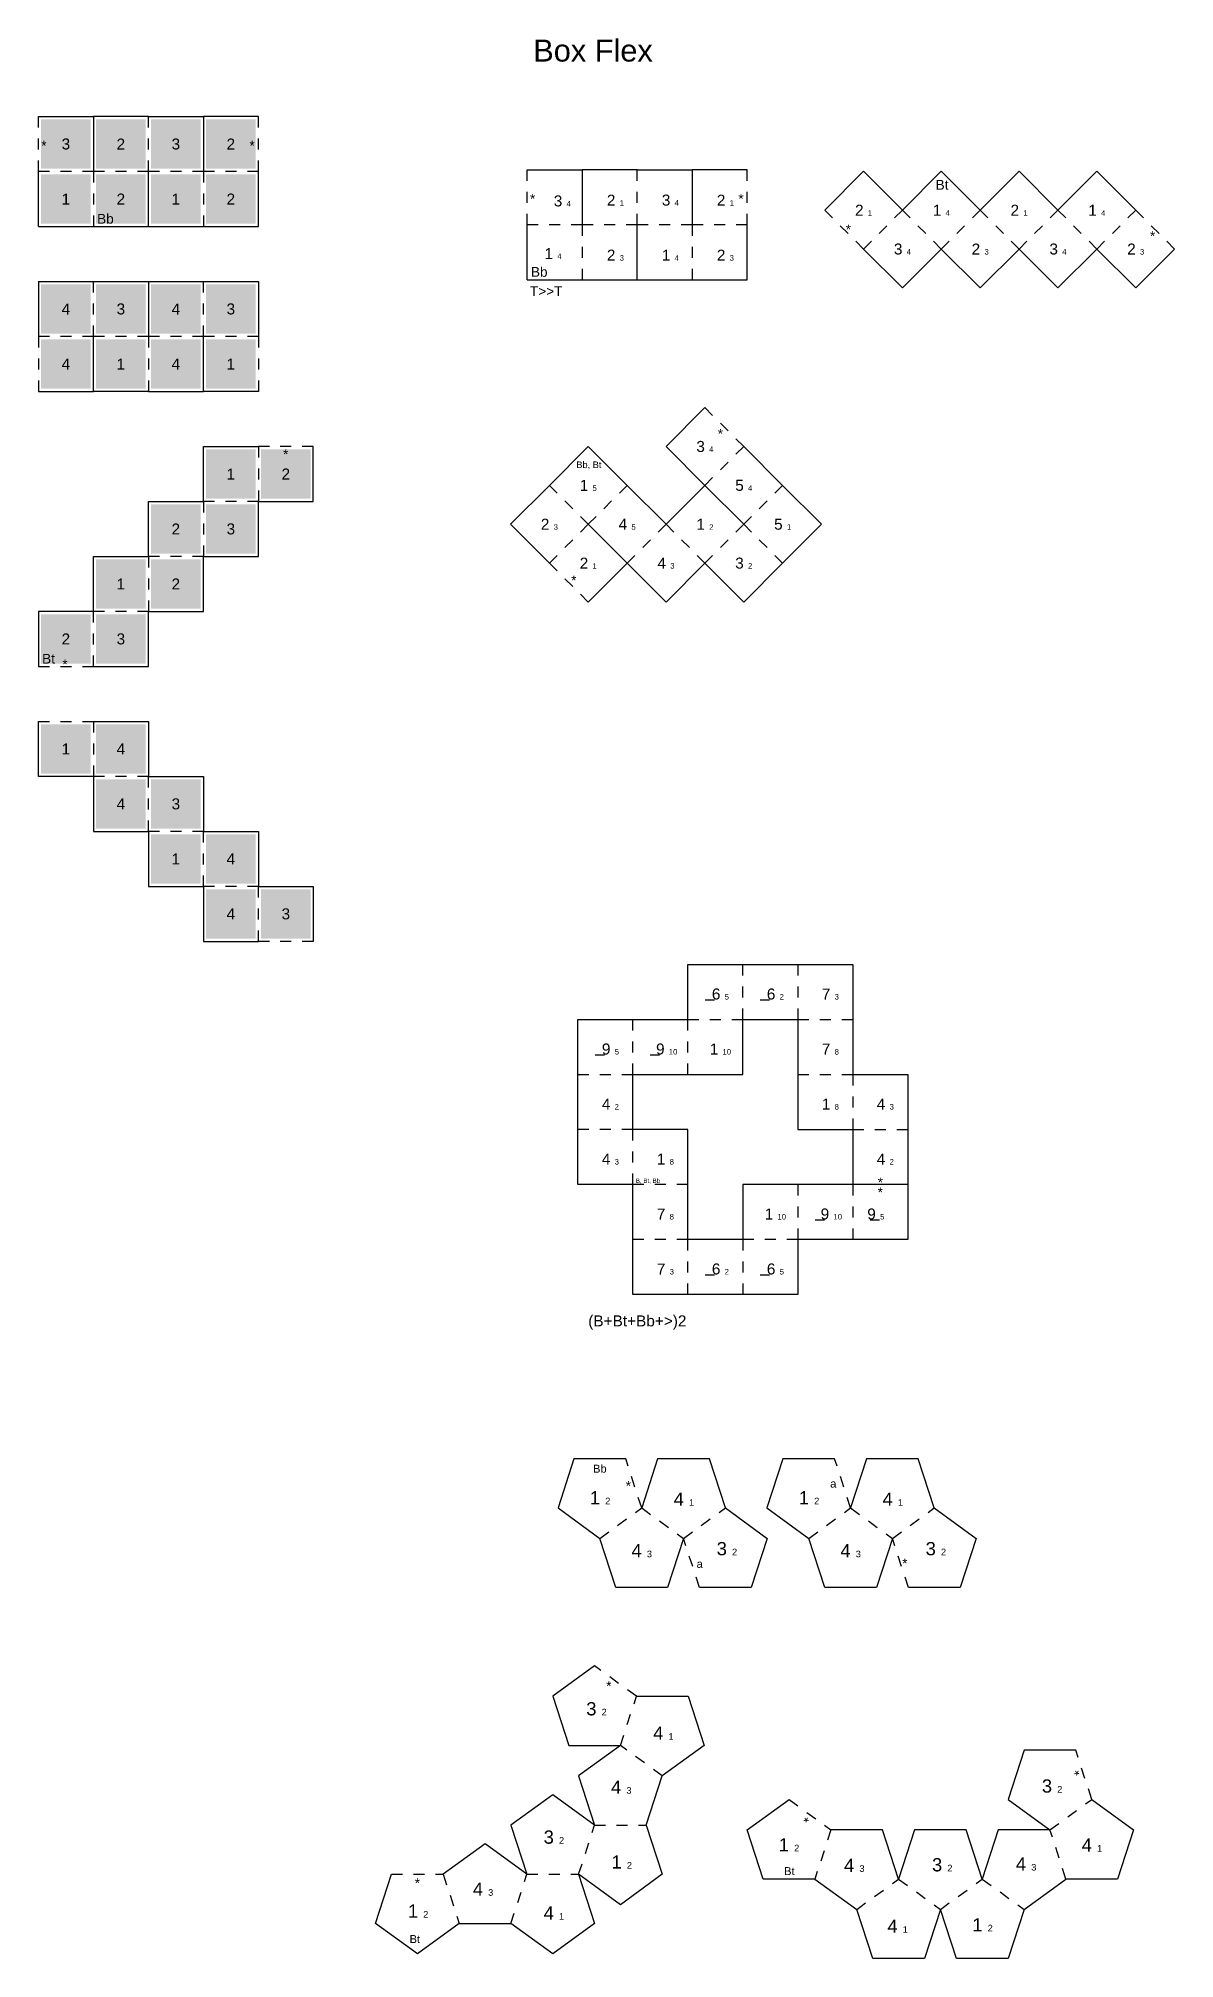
# Model space of a CAD drawing. Header units: inches. Extents: x 43.6 to 136.6, y -34.8 to 9.
# Drawn here: x 63.5 to 73.83, y -9.75 to 7.71 of the extents above; entities that cross this region are included whole.
import ezdxf

# ---------------------------------------------------------------- set-up
doc = ezdxf.new("R2010")
doc.units = ezdxf.units.IN
doc.header["$LTSCALE"] = 0.15
doc.header["$MEASUREMENT"] = 0
doc.linetypes.add('DASHED', pattern=[0.75, 0.5, -0.25])
for name, color, linetype in [('cut', 7, 'Continuous'), ('face1', 172, 'Continuous'), ('face2', 92, 'Continuous'), ('face3', 12, 'Continuous'), ('face4', 181, 'Continuous'), ('fold', 252, 'DASHED'), ('numbers', 7, 'Continuous'), ('star', 7, 'Continuous')]:
    doc.layers.add(name, color=color, linetype=linetype)
doc.styles.add('Arial', font='ARIAL.TTF')

msp = doc.modelspace()

# ---------------------------------------------------------------- texts
at = {"style": 'Arial'}
for s, height, p in [('Box Flex', 0.2, (68, 7.5)), ('Bt', 0.088454, (71.658811, 6.335503)), ('Bb', 0.088454, (64.033772, 6.026383)), ('Bb', 0.088454, (67.978708, 5.543319)), ('T>>T', 0.088454, (67.969879, 5.367763)), ('Bb, Bt', 0.06, (68.39167, 3.803806)), ('Bt', 0.088454, (63.533772, 2.026383)), ('B, Bt, Bb', 0.04, (68.932705, -2.695858)), ('(B+Bt+Bb+>)2', 0.1, (68.5, -4)), ('Bb', 0.072327, (68.543736, -5.330243)), ('a', 0.072327, (70.700279, -5.46551)), ('a', 0.072327, (69.485356, -6.195272)), ('Bt', 0.072327, (70.281214, -8.989057)), ('Bt', 0.072327, (66.875124, -9.606725))]:
    msp.add_text(s, height=height, dxfattribs=at).set_placement(p)
at = {"layer": 'numbers', "char_height": 0.1, "width": 2.64939, "attachment_point": 5, "style": 'Arial'}
for s, insert in [('3', (63.75, 6.75)), ('2', (64.25, 6.75)), ('3', (64.75, 6.75)), ('2', (65.25, 6.75)), ('1', (63.75, 6.25)), ('2', (64.25, 6.25)), ('1', (64.75, 6.25)), ('2', (65.25, 6.25)), ('2 \\H0.5x;1', (68.746861, 6.239737)), ('3 \\H0.5x;4', (69.246861, 6.239737)), ('2 \\H0.5x;1', (69.746861, 6.239737)), ('3 \\H0.5x;4', (68.264169, 6.232319)), ('2 \\H0.5x;1', (71.003537, 6.148545)), ('1 \\H0.5x;4', (71.710644, 6.148545)), ('2 \\H0.5x;1', (72.417751, 6.148545)), ('1 \\H0.5x;4', (73.124858, 6.148545)), ('1 \\H0.5x;4', (68.1801, 5.754573)), ('2 \\H0.5x;3', (68.746861, 5.739737)), ('1 \\H0.5x;4', (69.246861, 5.739737)), ('2 \\H0.5x;3', (69.746861, 5.739737)), ('3 \\H0.5x;4', (71.357091, 5.794991)), ('2 \\H0.5x;3', (72.064198, 5.794991)), ('3 \\H0.5x;4', (72.771304, 5.794991)), ('2 \\H0.5x;3', (73.478411, 5.794991)), ('4', (63.75, 5.25)), ('3', (64.25, 5.25)), ('4', (64.75, 5.25)), ('3', (65.25, 5.25)), ('4', (63.75, 4.75)), ('1', (64.25, 4.75)), ('4', (64.75, 4.75)), ('1', (65.25, 4.75)), ('3 \\H0.5x;4', (69.56066, 4)), ('1', (65.25, 3.75)), ('2', (65.75, 3.75)), ('1 \\H0.5x;5', (68.5, 3.646447)), ('5 \\H0.5x;4', (69.914214, 3.646447)), ('2 \\H0.5x;3', (68.146447, 3.292893)), ('4 \\H0.5x;5', (68.853553, 3.292893)), ('1 \\H0.5x;2', (69.56066, 3.292893)), ('5 \\H0.5x;1', (70.267767, 3.292893)), ('2', (64.75, 3.25)), ('3', (65.25, 3.25)), ('2 \\H0.5x;1', (68.5, 2.93934)), ('4 \\H0.5x;3', (69.207107, 2.93934)), ('3 \\H0.5x;2', (69.914214, 2.93934)), ('1', (64.25, 2.75)), ('2', (64.75, 2.75)), ('2', (63.75, 2.25)), ('3', (64.25, 2.25)), ('1', (63.75, 1.25)), ('4', (64.25, 1.25)), ('4', (64.25, 0.75)), ('3', (64.75, 0.75)), ('1', (64.75, 0.25)), ('4', (65.25, 0.25)), ('4', (65.25, -0.25)), ('3', (65.75, -0.25)), ('6 \\H0.5x;5', (69.701623, -0.978649)), ('6 \\H0.5x;2', (70.201623, -0.978649)), ('7 \\H0.5x;3', (70.701623, -0.978649)), ('9 \\H0.5x;5', (68.701623, -1.478649)), ('9 \\H0.5x;10', (69.213607, -1.478649)), ('1 \\H0.5x;10', (69.701623, -1.478649)), ('7 \\H0.5x;8', (70.701623, -1.478649)), ('4 \\H0.5x;2', (68.701623, -1.978649)), ('1 \\H0.5x;8', (70.701623, -1.978649)), ('4 \\H0.5x;3', (71.201623, -1.978649)), ('4 \\H0.5x;3', (68.701623, -2.478649)), ('1 \\H0.5x;8', (69.201623, -2.478649)), ('4 \\H0.5x;2', (71.201623, -2.478649)), ('7 \\H0.5x;8', (69.201623, -2.978649)), ('1 \\H0.5x;10', (70.201623, -2.978649)), ('9 \\H0.5x;10', (70.710611, -2.978649)), ('9 \\H0.5x;5', (71.114733, -2.978649)), ('7 \\H0.5x;3', (69.201623, -3.478649)), ('6 \\H0.5x;2', (69.701623, -3.478649)), ('6 \\H0.5x;5', (70.201623, -3.478649))]:
    msp.add_mtext(s, dxfattribs=dict(at, insert=insert))
at = {"layer": 'numbers', "char_height": 0.12, "attachment_point": 5, "style": 'Arial'}
for s, insert in [('1 \\H0.5x;2', (68.607778, -5.557587)), ('4 \\H0.5x;1', (69.369184, -5.571103)), ('1 \\H0.5x;2', (70.507778, -5.557587)), ('4 \\H0.5x;1', (71.269184, -5.571103)), ('4 \\H0.5x;3', (68.986229, -6.03966)), ('3 \\H0.5x;2', (69.76115, -6.021639)), ('4 \\H0.5x;3', (70.886229, -6.03966)), ('3 \\H0.5x;2', (71.66115, -6.021639)), ('3 \\H0.5x;2', (68.574873, -7.47766)), ('4 \\H0.5x;1', (69.183097, -7.698423)), ('4 \\H0.5x;3', (68.800141, -8.189507)), ('3 \\H0.5x;2', (72.718083, -8.179797)), ('3 \\H0.5x;2', (68.187412, -8.644548)), ('1 \\H0.5x;2', (70.325455, -8.713576)), ('4 \\H0.5x;1', (73.080385, -8.715903)), ('1 \\H0.5x;2', (68.804647, -8.869816)), ('4 \\H0.5x;3', (70.919459, -8.900112)), ('3 \\H0.5x;2', (71.718741, -8.896086)), ('4 \\H0.5x;3', (72.481915, -8.888103)), ('4 \\H0.5x;3', (67.543146, -9.117611)), ('1 \\H0.5x;2', (66.952944, -9.315847)), ('4 \\H0.5x;1', (68.187412, -9.333868)), ('4 \\H0.5x;1', (71.313569, -9.453757)), ('1 \\H0.5x;2', (72.085685, -9.441133))]:
    msp.add_mtext(s, dxfattribs=dict(at, insert=insert))
at = {"layer": 'star', "style": 'Arial'}
for p in [(63.525602, 6.691076), (65.419728, 6.691076), (67.970538, 6.208012), (69.864664, 6.208012), (70.841708, 5.929625), (73.607977, 5.869541), (69.677709, 4.071736), (65.724998, 3.885549), (68.34459, 2.738617), (63.717931, 1.975186), (71.131678, -2.825123), (71.1317, -2.7355), (68.840972, -5.494559), (71.355064, -6.199181), (68.662884, -7.314531), (66.922335, -9.106272)]:
    msp.add_text('*', height=0.088454, dxfattribs=at).set_placement(p)
for p in [(72.88517, -8.099555), (70.423877, -8.526035)]:
    msp.add_text('*', height=0.088454, rotation=324, dxfattribs=at).set_placement(p)

# ---------------------------------------------------------------- linework, layer by layer
for p, q in [((69.563384, -1.029964), (69.647277, -1.029964)), ((70.063384, -1.029964), (70.147277, -1.029964)), ((68.563384, -1.529964), (68.647277, -1.529964)), ((69.063384, -1.529964), (69.147277, -1.529964)), ((70.563384, -3.029964), (70.647277, -3.029964)), ((71.063384, -3.029964), (71.147277, -3.029964)), ((69.563384, -3.529964), (69.647277, -3.529964)), ((70.063384, -3.529964), (70.147277, -3.529964))]:
    msp.add_line(p, q)
at = {"layer": 'cut'}
for p, q in [((63.5, 7), (64, 7)), ((64, 7), (64, 6.5)), ((64.5, 7), (64, 7)), ((64.5, 7), (65, 7)), ((65, 7), (65, 6.5)), ((65.5, 7), (65, 7)), ((63.5, 6), (63.5, 6.5)), ((64.5, 6), (64.5, 6.5)), ((65.5, 6), (65.5, 6.5)), ((67.944936, 6.516936), (68.444936, 6.516936)), ((68.444936, 6.516936), (68.444936, 6.016936)), ((68.944936, 6.516936), (68.444936, 6.516936)), ((68.944936, 6.516936), (69.444936, 6.516936)), ((69.444936, 6.516936), (69.444936, 6.016936)), ((69.944936, 6.516936), (69.444936, 6.516936)), ((71.003537, 6.502098), (70.649984, 6.148545)), ((71.357091, 6.148545), (71.003537, 6.502098)), ((71.357091, 6.148545), (71.710644, 6.502098)), ((71.710644, 6.502098), (72.064198, 6.148545)), ((72.064198, 6.148545), (72.417751, 6.502098)), ((72.417751, 6.502098), (72.771304, 6.148545)), ((72.771304, 6.148545), (73.124858, 6.502098)), ((73.124858, 6.502098), (73.478411, 6.148545)), ((63.5, 6), (64, 6)), ((64, 6), (64.5, 6)), ((64.5, 6), (65, 6)), ((65, 6), (65.5, 6)), ((67.944936, 5.516936), (67.944936, 6.016936)), ((68.944936, 5.516936), (68.944936, 6.016936)), ((69.944936, 5.516936), (69.944936, 6.016936)), ((71.003537, 5.794991), (71.357091, 5.441438)), ((71.357091, 5.441438), (71.710644, 5.794991)), ((71.710644, 5.794991), (72.064198, 5.441438)), ((72.064198, 5.441438), (72.417751, 5.794991)), ((72.417751, 5.794991), (72.771304, 5.441438)), ((72.771304, 5.441438), (73.124858, 5.794991)), ((73.124858, 5.794991), (73.478411, 5.441438)), ((73.478411, 5.441438), (73.831964, 5.794991)), ((63.5, 5.5), (63.5, 5)), ((63.5, 5.5), (64, 5.5)), ((64, 5.5), (64.5, 5.5)), ((64.5, 5.5), (64.5, 5)), ((64.5, 5.5), (65, 5.5)), ((65, 5.5), (65.5, 5.5)), ((65.5, 5.5), (65.5, 5)), ((67.944936, 5.516936), (68.444936, 5.516936)), ((68.444936, 5.516936), (68.944936, 5.516936)), ((68.944936, 5.516936), (69.444936, 5.516936)), ((69.444936, 5.516936), (69.944936, 5.516936)), ((64, 4.5), (64, 5)), ((65, 4.5), (65, 5)), ((63.5, 4.5), (64, 4.5)), ((64.5, 4.5), (64, 4.5)), ((64.5, 4.5), (65, 4.5)), ((65.5, 4.5), (65, 4.5)), ((69.207107, 4), (69.56066, 4.353553)), ((65, 4), (65.5, 4)), ((65, 3.5), (65, 4)), ((66, 3.5), (66, 4)), ((68.5, 4), (68.146447, 3.646447)), ((68.853553, 3.646447), (68.5, 4)), ((69.56066, 3.646447), (69.207107, 4)), ((70.267767, 3.646447), (69.914214, 4)), ((64.5, 3), (64.5, 3.5)), ((64.5, 3.5), (65, 3.5)), ((65.5, 3), (65.5, 3.5)), ((65.5, 3.5), (66, 3.5)), ((67.792893, 3.292893), (68.146447, 3.646447)), ((68.853553, 3.646447), (69.207107, 3.292893)), ((69.207107, 3.292893), (69.56066, 3.646447)), ((69.56066, 3.646447), (69.914214, 3.292893)), ((70.267767, 3.646447), (70.62132, 3.292893)), ((68.146447, 2.93934), (67.792893, 3.292893)), ((68.853553, 2.93934), (68.5, 3.292893)), ((70.62132, 3.292893), (70.267767, 2.93934)), ((64, 2.5), (64, 3)), ((64, 3), (64.5, 3)), ((65, 2.5), (65, 3)), ((65, 3), (65.5, 3)), ((68.5, 2.585786), (68.853553, 2.93934)), ((68.853553, 2.93934), (69.207107, 2.585786)), ((69.207107, 2.585786), (69.56066, 2.93934)), ((69.56066, 2.93934), (69.914214, 2.585786)), ((69.914214, 2.585786), (70.267767, 2.93934)), ((63.5, 2.5), (63.5, 2)), ((64, 2.5), (63.5, 2.5)), ((64.5, 2.5), (65, 2.5)), ((64.5, 2), (64.5, 2.5)), ((64, 2), (64.5, 2)), ((63.5, 1), (63.5, 1.5)), ((64, 1.5), (64.5, 1.5)), ((64.5, 1.5), (64.5, 1)), ((64, 1), (63.5, 1)), ((64, 1), (64, 0.5)), ((64.5, 1), (65, 1)), ((65, 1), (65, 0.5)), ((64, 0.5), (64.5, 0.5)), ((64.5, 0.5), (64.5, 0)), ((65, 0.5), (65.5, 0.5)), ((65.5, 0.5), (65.5, 0)), ((64.5, 0), (65, 0)), ((65, 0), (65, -0.5)), ((65.5, 0), (66, 0)), ((66, 0), (66, -0.5)), ((65, -0.5), (65.5, -0.5)), ((69.40668, -1.210672), (69.40668, -0.710672)), ((69.40668, -0.710672), (69.90668, -0.710672)), ((69.90668, -0.710672), (70.40668, -0.710672)), ((70.40668, -0.710672), (70.90668, -0.710672)), ((70.90668, -0.710672), (70.90668, -1.210672)), ((68.40668, -1.710672), (68.40668, -1.210672)), ((68.40668, -1.210672), (68.90668, -1.210672)), ((68.90668, -1.210672), (69.40668, -1.210672)), ((69.90668, -1.710672), (69.90668, -1.210672)), ((69.90668, -1.210672), (70.40668, -1.210672)), ((70.40668, -1.210672), (70.40668, -1.710672)), ((70.90668, -1.210672), (70.90668, -1.710672)), ((68.40668, -2.210672), (68.40668, -1.710672)), ((68.90668, -2.210672), (68.90668, -1.710672)), ((68.90668, -1.710672), (69.40668, -1.710672)), ((69.40668, -1.710672), (69.90668, -1.710672)), ((70.40668, -1.710672), (70.40668, -2.210672)), ((70.90668, -1.710672), (71.40668, -1.710672)), ((71.40668, -1.710672), (71.40668, -2.210672)), ((68.40668, -2.710672), (68.40668, -2.210672)), ((69.40668, -2.210672), (68.90668, -2.210672)), ((69.40668, -2.710672), (69.40668, -2.210672)), ((70.40668, -2.210672), (70.90668, -2.210672)), ((70.90668, -2.210672), (70.90668, -2.710672)), ((71.40668, -2.210672), (71.40668, -2.710672)), ((68.90668, -2.710672), (68.40668, -2.710672)), ((68.90668, -3.210672), (68.90668, -2.710672)), ((69.40668, -3.210672), (69.40668, -2.710672)), ((70.40668, -2.710672), (69.90668, -2.710672)), ((69.90668, -2.710672), (69.90668, -3.210672)), ((70.90668, -2.710672), (70.40668, -2.710672)), ((71.40668, -2.710672), (70.90668, -2.710672)), ((71.40668, -2.710672), (71.40668, -3.210672)), ((68.90668, -3.710672), (68.90668, -3.210672)), ((69.90668, -3.210672), (69.40668, -3.210672)), ((70.90668, -3.210672), (70.40668, -3.210672)), ((70.40668, -3.210672), (70.40668, -3.710672)), ((71.40668, -3.210672), (70.90668, -3.210672)), ((69.40668, -3.710672), (68.90668, -3.710672)), ((69.90668, -3.710672), (69.40668, -3.710672)), ((70.40668, -3.710672), (69.90668, -3.710672)), ((68.370338, -5.204057), (68.225029, -5.651271)), ((68.840566, -5.204057), (68.370338, -5.204057)), ((69.131183, -5.204057), (68.985874, -5.651271)), ((69.601411, -5.204057), (69.131183, -5.204057)), ((69.746719, -5.651271), (69.601411, -5.204057)), ((70.270338, -5.204057), (70.125029, -5.651271)), ((70.740566, -5.204057), (70.270338, -5.204057)), ((71.031183, -5.204057), (70.885874, -5.651271)), ((71.501411, -5.204057), (71.031183, -5.204057)), ((71.646719, -5.651271), (71.501411, -5.204057)), ((68.225029, -5.651271), (68.605452, -5.927664)), ((69.746719, -5.651271), (70.127142, -5.927664)), ((70.125029, -5.651271), (70.505452, -5.927664)), ((71.646719, -5.651271), (72.027142, -5.927664)), ((68.75076, -6.374878), (68.605452, -5.927664)), ((69.366297, -5.927664), (69.220988, -6.374878)), ((70.127142, -5.927664), (69.981834, -6.374878)), ((70.65076, -6.374878), (70.505452, -5.927664)), ((71.266297, -5.927664), (71.120988, -6.374878)), ((72.027142, -5.927664), (71.881834, -6.374878)), ((69.220988, -6.374878), (68.75076, -6.374878)), ((69.981834, -6.374878), (69.511605, -6.374878)), ((71.120988, -6.374878), (70.65076, -6.374878)), ((71.881834, -6.374878), (71.411605, -6.374878)), ((68.557635, -7.087307), (68.177212, -7.3637)), ((68.177212, -7.3637), (68.322521, -7.810914)), ((68.938057, -7.3637), (69.408285, -7.3637)), ((69.408285, -7.3637), (69.553594, -7.810914)), ((68.322521, -7.810914), (68.792749, -7.810914)), ((68.792749, -7.810914), (68.412326, -8.087307)), ((69.553594, -7.810914), (69.173171, -8.087307)), ((72.463352, -7.853862), (72.318044, -8.301077)), ((72.933581, -7.853863), (72.463352, -7.853862)), ((68.412326, -8.087307), (68.557635, -8.53452)), ((69.027863, -8.53452), (69.173171, -8.087307)), ((68.177212, -8.258127), (67.796789, -8.53452)), ((68.557635, -8.53452), (68.177212, -8.258127)), ((69.945702, -8.577469), (70.326126, -8.301076)), ((72.318044, -8.301077), (72.698466, -8.57747)), ((73.078889, -8.301076), (73.459311, -8.577469)), ((67.796789, -8.53452), (67.942098, -8.981734)), ((69.027863, -8.53452), (69.173171, -8.981734)), ((67.561675, -8.705341), (67.181253, -8.981734)), ((67.942098, -8.981734), (67.561675, -8.705341)), ((70.091011, -9.024683), (69.945702, -8.577469)), ((71.176776, -8.577469), (70.706548, -8.577469)), ((71.322085, -9.024683), (71.176776, -8.577469)), ((71.467393, -8.577469), (71.322085, -9.024683)), ((71.937621, -8.577469), (71.467393, -8.577469)), ((72.08293, -9.024683), (71.937621, -8.577469)), ((72.228238, -8.577469), (72.08293, -9.024683)), ((72.698466, -8.57747), (72.228238, -8.577469)), ((73.459311, -8.577469), (73.314003, -9.024683)), ((66.565716, -9.428948), (66.711025, -8.981734)), ((68.412326, -8.981734), (68.557635, -9.428948)), ((68.792749, -9.258127), (68.412326, -8.981734)), ((69.173171, -8.981734), (68.792749, -9.258127)), ((70.561239, -9.024683), (70.091011, -9.024683)), ((70.561239, -9.024683), (70.941661, -9.301076)), ((72.463353, -9.301076), (72.843774, -9.024683)), ((73.314003, -9.024683), (72.843774, -9.024683)), ((71.08697, -9.74829), (70.941661, -9.301076)), ((71.702507, -9.301076), (71.557199, -9.74829)), ((71.847816, -9.74829), (71.702507, -9.301076)), ((72.463353, -9.301076), (72.318043, -9.748289)), ((66.946139, -9.705341), (66.565716, -9.428948)), ((67.326561, -9.428948), (66.946139, -9.705341)), ((67.326561, -9.428948), (67.796789, -9.428948)), ((68.177212, -9.705341), (67.796789, -9.428948)), ((68.557635, -9.428948), (68.177212, -9.705341)), ((71.557199, -9.74829), (71.08697, -9.74829)), ((72.318043, -9.748289), (71.847816, -9.74829))]:
    msp.add_line(p, q, dxfattribs=at)
at = {"layer": 'face1'}
for points in [[(63.525, 6.475), (63.975, 6.475), (63.525, 6.025), (63.975, 6.025)], [(64.525, 6.475), (64.975, 6.475), (64.525, 6.025), (64.975, 6.025)], [(64.025, 4.975), (64.475, 4.975), (64.025, 4.525), (64.475, 4.525)], [(65.025, 4.975), (65.475, 4.975), (65.025, 4.525), (65.475, 4.525)], [(65.025, 3.975), (65.475, 3.975), (65.025, 3.525), (65.475, 3.525)], [(64.025, 2.975), (64.475, 2.975), (64.025, 2.525), (64.475, 2.525)], [(63.525, 1.475), (63.975, 1.475), (63.525, 1.025), (63.975, 1.025)], [(64.525, 0.475), (64.975, 0.475), (64.525, 0.025), (64.975, 0.025)]]:
    msp.add_solid(points, dxfattribs=at)
at = {"layer": 'face2'}
for points in [[(64.025, 6.975), (64.475, 6.975), (64.025, 6.525), (64.475, 6.525)], [(65.025, 6.975), (65.475, 6.975), (65.025, 6.525), (65.475, 6.525)], [(64.025, 6.475), (64.475, 6.475), (64.025, 6.025), (64.475, 6.025)], [(65.025, 6.475), (65.475, 6.475), (65.025, 6.025), (65.475, 6.025)], [(65.525, 3.975), (65.975, 3.975), (65.525, 3.525), (65.975, 3.525)], [(64.525, 3.475), (64.975, 3.475), (64.525, 3.025), (64.975, 3.025)], [(64.525, 2.975), (64.975, 2.975), (64.525, 2.525), (64.975, 2.525)], [(63.525, 2.475), (63.975, 2.475), (63.525, 2.025), (63.975, 2.025)]]:
    msp.add_solid(points, dxfattribs=at)
at = {"layer": 'face3'}
for points in [[(63.525, 6.975), (63.975, 6.975), (63.525, 6.525), (63.975, 6.525)], [(64.525, 6.975), (64.975, 6.975), (64.525, 6.525), (64.975, 6.525)], [(64.025, 5.475), (64.475, 5.475), (64.025, 5.025), (64.475, 5.025)], [(65.025, 5.475), (65.475, 5.475), (65.025, 5.025), (65.475, 5.025)], [(65.025, 3.475), (65.475, 3.475), (65.025, 3.025), (65.475, 3.025)], [(64.025, 2.475), (64.475, 2.475), (64.025, 2.025), (64.475, 2.025)], [(64.525, 0.975), (64.975, 0.975), (64.525, 0.525), (64.975, 0.525)], [(65.525, -0.025), (65.975, -0.025), (65.525, -0.475), (65.975, -0.475)]]:
    msp.add_solid(points, dxfattribs=at)
at = {"layer": 'face4'}
for points in [[(63.525, 5.475), (63.975, 5.475), (63.525, 5.025), (63.975, 5.025)], [(64.525, 5.475), (64.975, 5.475), (64.525, 5.025), (64.975, 5.025)], [(63.525, 4.975), (63.975, 4.975), (63.525, 4.525), (63.975, 4.525)], [(64.525, 4.975), (64.975, 4.975), (64.525, 4.525), (64.975, 4.525)], [(64.025, 1.475), (64.475, 1.475), (64.025, 1.025), (64.475, 1.025)], [(64.025, 0.975), (64.475, 0.975), (64.025, 0.525), (64.475, 0.525)], [(65.025, 0.475), (65.475, 0.475), (65.025, 0.025), (65.475, 0.025)], [(65.025, -0.025), (65.475, -0.025), (65.025, -0.475), (65.475, -0.475)]]:
    msp.add_solid(points, dxfattribs=at)
at = {"layer": 'fold'}
for p, q in [((63.5, 6.5), (63.5, 7)), ((64.5, 6.5), (64.5, 7)), ((65.5, 6.5), (65.5, 7)), ((64, 6.5), (63.5, 6.5)), ((64, 6.5), (64, 6)), ((64.5, 6.5), (64, 6.5)), ((65, 6.5), (64.5, 6.5)), ((65, 6.5), (65, 6)), ((65.5, 6.5), (65, 6.5)), ((67.944936, 6.016936), (67.944936, 6.516936)), ((68.944936, 6.016936), (68.944936, 6.516936)), ((69.944936, 6.016936), (69.944936, 6.516936)), ((70.649984, 6.148545), (71.003537, 5.794991)), ((71.003537, 5.794991), (71.357091, 6.148545)), ((71.710644, 5.794991), (71.357091, 6.148545)), ((72.064198, 6.148545), (71.710644, 5.794991)), ((72.417751, 5.794991), (72.064198, 6.148545)), ((72.771304, 6.148545), (72.417751, 5.794991)), ((73.124858, 5.794991), (72.771304, 6.148545)), ((73.478411, 6.148545), (73.124858, 5.794991)), ((73.831964, 5.794991), (73.478411, 6.148545)), ((68.444936, 6.016936), (67.944936, 6.016936)), ((68.444936, 6.016936), (68.444936, 5.516936)), ((68.944936, 6.016936), (68.444936, 6.016936)), ((69.444936, 6.016936), (68.944936, 6.016936)), ((69.444936, 6.016936), (69.444936, 5.516936)), ((69.944936, 6.016936), (69.444936, 6.016936)), ((64, 5), (64, 5.5)), ((65, 5), (65, 5.5)), ((63.5, 5), (63.5, 4.5)), ((64, 5), (63.5, 5)), ((64.5, 5), (64, 5)), ((64.5, 5), (64.5, 4.5)), ((65, 5), (64.5, 5)), ((65.5, 5), (65, 5)), ((65.5, 5), (65.5, 4.5)), ((69.56066, 4.353553), (69.914214, 4)), ((66, 4), (65.5, 4)), ((65.5, 4), (65.5, 3.5)), ((69.914214, 4), (69.56066, 3.646447)), ((65, 3.5), (65, 3)), ((65.5, 3.5), (65, 3.5)), ((68.146447, 3.646447), (68.5, 3.292893)), ((68.5, 3.292893), (68.853553, 3.646447)), ((69.914214, 3.292893), (70.267767, 3.646447)), ((68.5, 3.292893), (68.146447, 2.93934)), ((69.207107, 3.292893), (68.853553, 2.93934)), ((69.56066, 2.93934), (69.207107, 3.292893)), ((69.914214, 3.292893), (69.56066, 2.93934)), ((70.267767, 2.93934), (69.914214, 3.292893)), ((64.5, 3), (64.5, 2.5)), ((65, 3), (64.5, 3)), ((68.146447, 2.93934), (68.5, 2.585786)), ((64, 2), (64, 2.5)), ((64.5, 2.5), (64, 2.5)), ((63.5, 2), (64, 2)), ((63.5, 1.5), (64, 1.5)), ((64, 1.5), (64, 1)), ((64.5, 1), (64, 1)), ((64.5, 0.5), (64.5, 1)), ((65, 0.5), (64.5, 0.5)), ((65, 0), (65, 0.5)), ((65.5, 0), (65, 0)), ((65.5, -0.5), (65.5, 0)), ((66, -0.5), (65.5, -0.5)), ((69.90668, -1.210672), (69.90668, -0.710672)), ((70.40668, -0.710672), (70.40668, -1.210672)), ((68.90668, -1.710672), (68.90668, -1.210672)), ((69.40668, -1.710672), (69.40668, -1.210672)), ((69.40668, -1.210672), (69.90668, -1.210672)), ((70.40668, -1.210672), (70.90668, -1.210672)), ((68.40668, -1.710672), (68.90668, -1.710672)), ((70.40668, -1.710672), (70.90668, -1.710672)), ((70.90668, -1.710672), (70.90668, -2.210672)), ((68.90668, -2.210672), (68.40668, -2.210672)), ((68.90668, -2.710672), (68.90668, -2.210672)), ((70.90668, -2.210672), (71.40668, -2.210672)), ((69.40668, -2.710672), (68.90668, -2.710672)), ((70.40668, -2.710672), (70.40668, -3.210672)), ((70.90668, -2.710672), (70.90668, -3.210672)), ((69.40668, -3.210672), (68.90668, -3.210672)), ((69.40668, -3.710672), (69.40668, -3.210672)), ((70.40668, -3.210672), (69.90668, -3.210672)), ((69.90668, -3.210672), (69.90668, -3.710672)), ((68.985874, -5.651271), (68.840566, -5.204057)), ((70.885874, -5.651271), (70.740566, -5.204057)), ((68.605452, -5.927664), (68.985874, -5.651271)), ((68.985874, -5.651271), (69.366297, -5.927664)), ((69.366297, -5.927664), (69.746719, -5.651271)), ((70.505452, -5.927664), (70.885874, -5.651271)), ((70.885874, -5.651271), (71.266297, -5.927664)), ((71.266297, -5.927664), (71.646719, -5.651271)), ((69.511605, -6.374878), (69.366297, -5.927664)), ((71.411605, -6.374878), (71.266297, -5.927664)), ((68.938057, -7.3637), (68.557635, -7.087307)), ((68.792749, -7.810914), (68.938057, -7.3637)), ((69.173171, -8.087307), (68.792749, -7.810914)), ((73.078889, -8.301076), (72.933581, -7.853863)), ((70.326126, -8.301076), (70.706548, -8.577469)), ((72.698466, -8.57747), (73.078889, -8.301076)), ((68.412326, -8.981734), (68.557635, -8.53452)), ((68.557635, -8.53452), (69.027863, -8.53452)), ((70.706548, -8.577469), (70.561239, -9.024683)), ((72.843774, -9.024683), (72.698466, -8.57747)), ((66.711025, -8.981734), (67.181253, -8.981734)), ((67.181253, -8.981734), (67.326561, -9.428948)), ((67.796789, -9.428948), (67.942098, -8.981734)), ((67.942098, -8.981734), (68.412326, -8.981734)), ((70.941661, -9.301076), (71.322085, -9.024683)), ((71.322085, -9.024683), (71.702507, -9.301076)), ((71.702507, -9.301076), (72.08293, -9.024683)), ((72.08293, -9.024683), (72.463353, -9.301076))]:
    msp.add_line(p, q, dxfattribs=at)

msp.set_redraw_order([(e.dxf.handle, doc.entitydb.next_handle()) for e in msp.query("TEXT MTEXT ATTDEF DIMENSION ARC_DIMENSION")])  # texts and dimensions are drawn at this point

doc.saveas('drawing.dxf')
